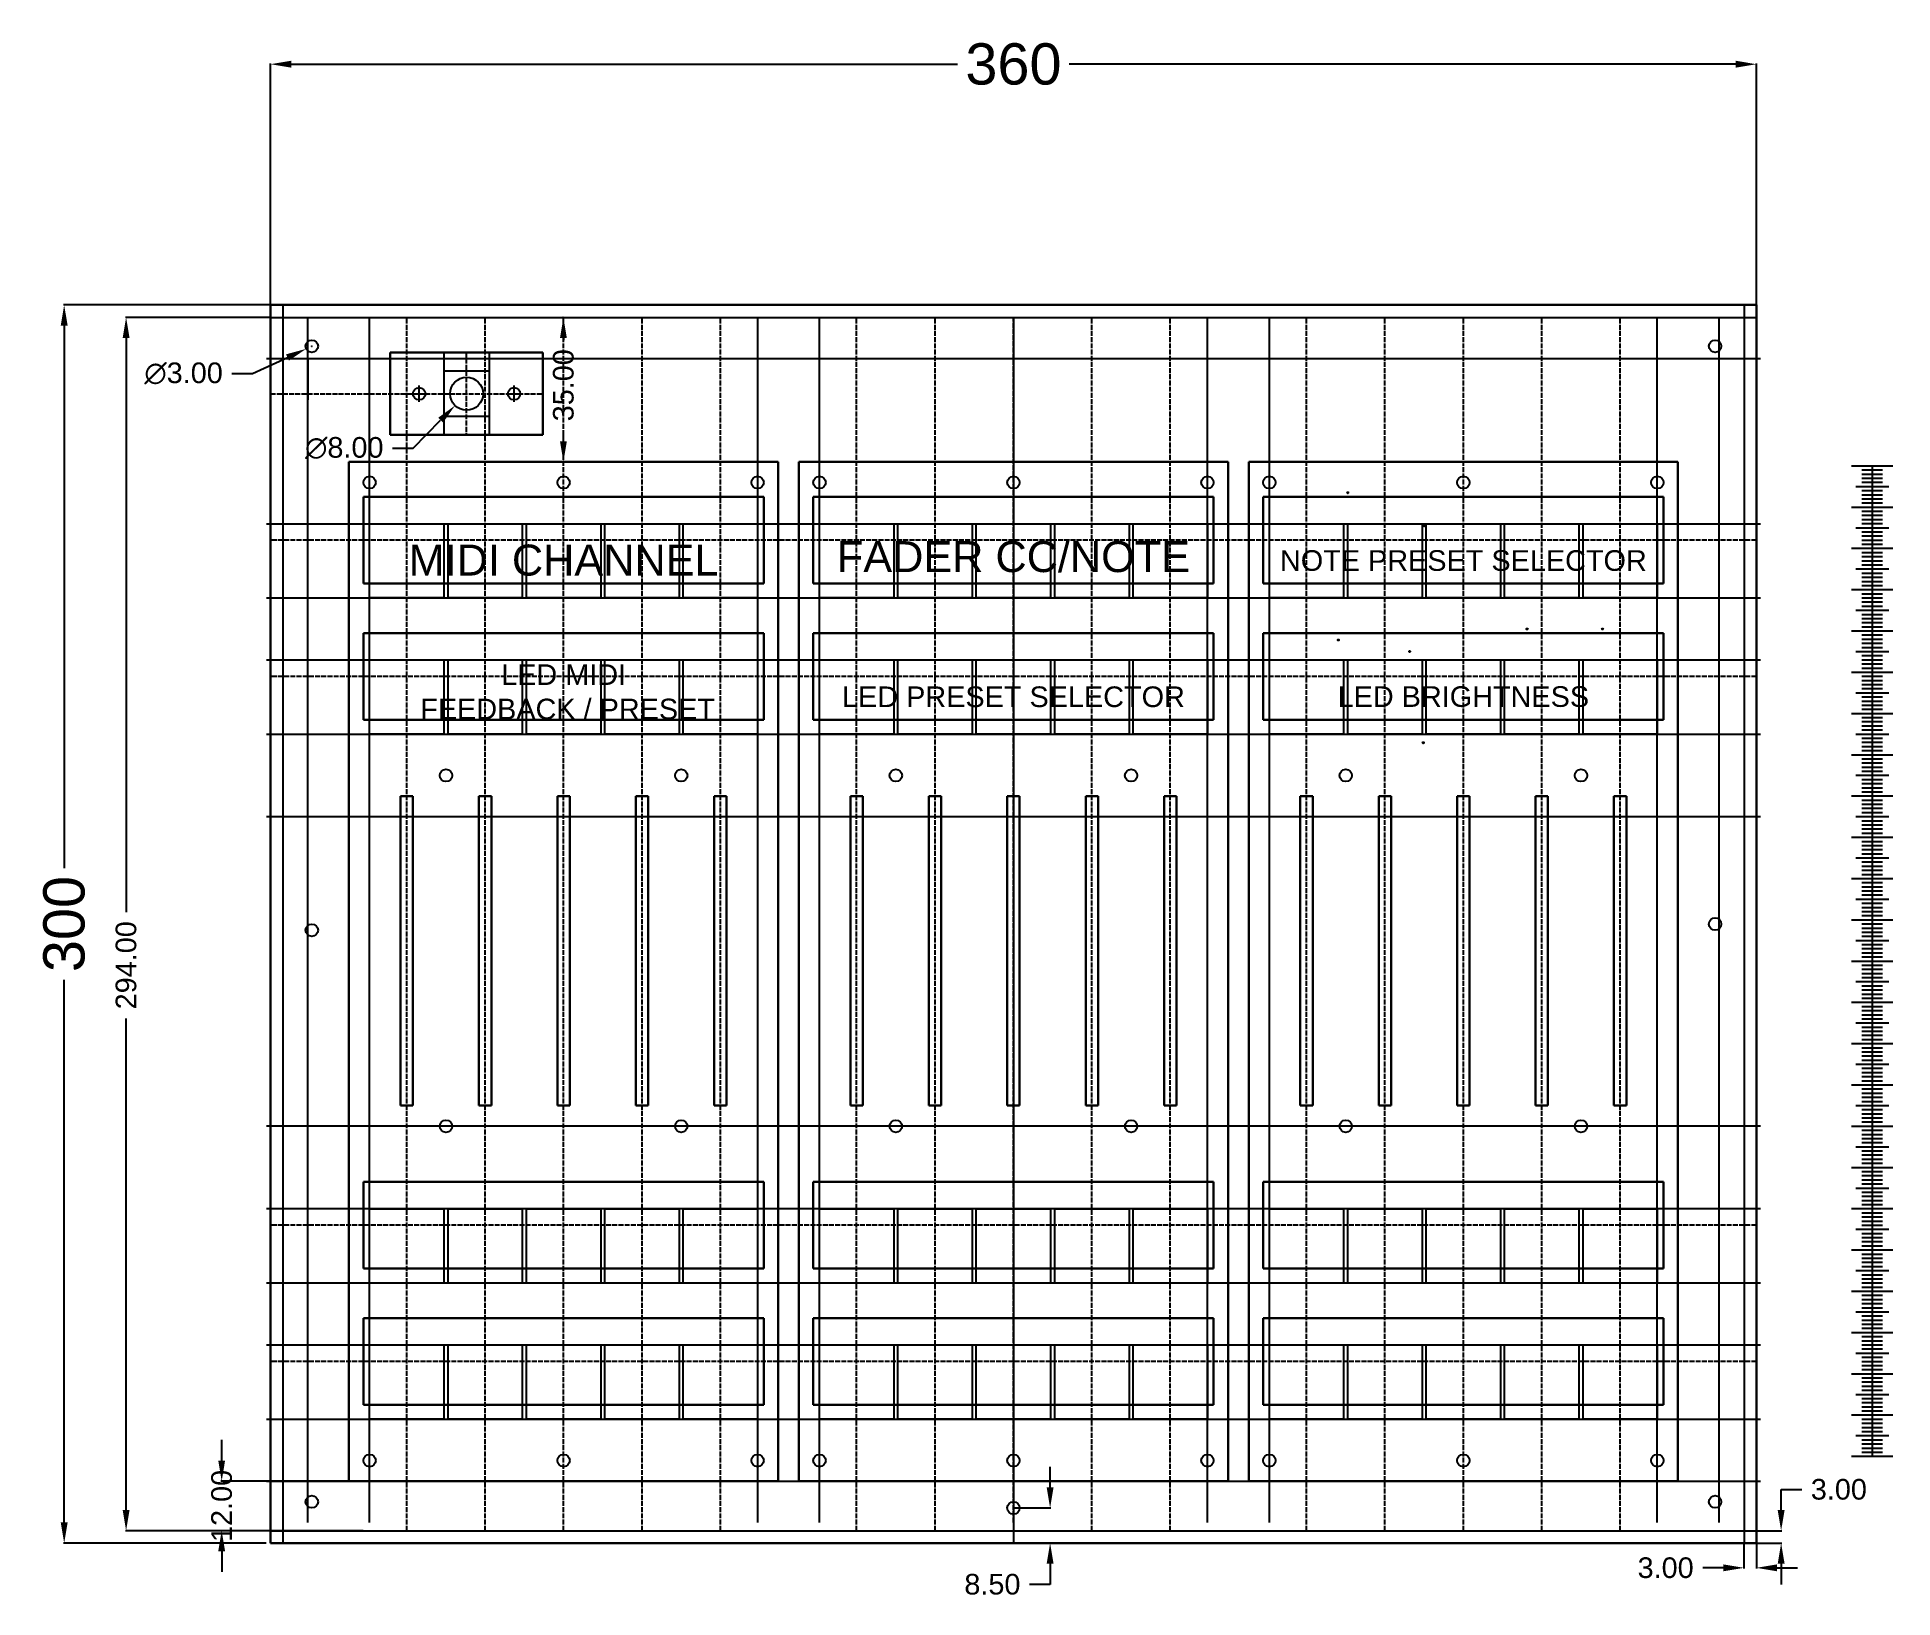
# Model space of a CAD drawing. Header units: millimetres. Extents: x 2052 to 2502, y 1819 to 2198.
import ezdxf

# ---------------------------------------------------------------- set-up
doc = ezdxf.new("R2010")
doc.units = ezdxf.units.MM
doc.linetypes.add('ACAD_ISO02W100', pattern=[15, 12, -3])
for name, color, linetype in [('Buttons', 7, 'Continuous'), ('Guides', 140, 'Continuous'), ('Half guides', 20, 'ACAD_ISO02W100'), ('Hole', 100, 'Continuous'), ('MODE_BUTTON', 7, 'Continuous')]:
    doc.layers.add(name, color=color, linetype=linetype)
doc.layers.add('Front panel', color=7, linetype='Continuous', lineweight=30)
doc.layers.add('PCB SIZE', color=90, linetype='Continuous', lineweight=30)
doc.layers.add('Quote', color=7, linetype='Continuous', true_color=0xff8575)
doc.styles.get("Standard").update_dxf_attribs({"font": 'arial.ttf'})
doc.dimstyles.get("Standard").update_dxf_attribs({"dimtxt": 5, "dimasz": 5, "dimexe": 0.18, "dimexo": 0.0625, "dimgap": 2.5, "dimtad": 0, "dimtoh": 1, "dimzin": 0, "dimdsep": 46, "dimtxsty": 'Standard', "dimcen": 0.09, "dimadec": 0, "dimazin": 0, "dimtfac": 1, "dimtofl": 0, "dimtmove": 0, "dimatfit": 3, "dimfxl": 1, "dimtolj": 1, "dimtzin": 0, "dimarcsym": 0})

msp = doc.modelspace()

# ---------------------------------------------------------------- texts
at = {"layer": 'MODE_BUTTON', "attachment_point": 1}
for s, insert, char_height in [('\\pxqc;MIDI CHANNEL', (2132.745, 2074.618), 7.5), ('\\pxqc;FADER CC/NOTE', (2241.745, 2075.457), 7.5), ('\\pxqc;NOTE PRESET SELECTOR', (2350.745, 2073.26), 5), ('\\pxqc;LED MIDI\\P FEEDBACK / PRESET', (2132.745, 2045.618), 5), ('\\pxqc;LED PRESET SELECTOR', (2241.745, 2040.249), 5), ('\\pxqc;LED BRIGHTNESS', (2350.745, 2040.294), 5)]:
    msp.add_mtext_dynamic_manual_height_columns(s, width=94, gutter_width=12.5, heights=[0], dxfattribs=dict(at, insert=insert, char_height=char_height))

# ---------------------------------------------------------------- blocks, each defined once
blk = doc.blocks.new('*D5')
at = {"layer": 'Quote', "color": 0, "lineweight": -2, "transparency": 16777216}
for p, q in [((2108.74, 2129.74), (2108.74, 2191.2)), ((2113.74, 2191.02), (2275.22, 2191.02)), ((2463.74, 2191.02), (2302.27, 2191.02)), ((2468.74, 2129.74), (2468.74, 2191.2))]:
    blk.add_line(p, q, dxfattribs=at)
at = {"layer": 'Quote', "color": 0, "transparency": 16777216}
for points in [[(2113.74, 2191.86), (2113.74, 2190.19), (2108.74, 2191.02)], [(2463.74, 2191.86), (2463.74, 2190.19), (2468.74, 2191.02)]]:
    blk.add_solid(points, dxfattribs=at)
at = {"layer": 'Quote', "color": 0, "lineweight": 0, "transparency": 16777216, "insert": (2288.74, 2191.02), "char_height": 10, "attachment_point": 5}
blk.add_mtext('\\A1;360', dxfattribs=at)
blk = doc.blocks.new('*D6')
at = {"layer": 'Quote', "color": 0, "lineweight": -2, "transparency": 16777216}
for p, q in [((2108.68, 2132.68), (2058.56, 2132.68)), ((2058.74, 2127.68), (2058.74, 1996.21)), ((2058.74, 1837.68), (2058.74, 1969.15)), ((2107.68, 1832.68), (2058.56, 1832.68))]:
    blk.add_line(p, q, dxfattribs=at)
at = {"layer": 'Quote', "color": 0, "transparency": 16777216}
for points in [[(2057.91, 2127.68), (2059.58, 2127.68), (2058.74, 2132.68)], [(2057.91, 1837.68), (2059.58, 1837.68), (2058.74, 1832.68)]]:
    blk.add_solid(points, dxfattribs=at)
at = {"layer": 'Quote', "color": 0, "lineweight": 0, "transparency": 16777216, "insert": (2058.74, 1982.68), "char_height": 10, "attachment_point": 5, "rotation": 90}
blk.add_mtext('\\A1;300', dxfattribs=at)
blk = doc.blocks.new('*D10')
at = {"layer": 'Quote', "color": 0, "lineweight": -2, "transparency": 16777216}
for p, q in [((2096.9, 1852.68), (2096.9, 1857.68)), ((2131.18, 1847.68), (2096.72, 1847.68)), ((2131.18, 1835.68), (2096.72, 1835.68)), ((2096.9, 1830.68), (2096.9, 1825.68))]:
    blk.add_line(p, q, dxfattribs=at)
at = {"layer": 'Quote', "color": 0, "transparency": 16777216}
for points in [[(2096.07, 1852.68), (2097.73, 1852.68), (2096.9, 1847.68)], [(2096.07, 1830.68), (2097.73, 1830.68), (2096.9, 1835.68)]]:
    blk.add_solid(points, dxfattribs=at)
at = {"layer": 'Quote', "color": 0, "transparency": 16777216, "insert": (2096.9, 1841.68), "char_height": 5, "attachment_point": 5, "rotation": 90}
blk.add_mtext('\\A1;12.00', dxfattribs=at)
blk = doc.blocks.new('*D12')
at = {"layer": 'Quote', "color": 0, "lineweight": -2, "transparency": 16777216}
for p, q in [((2179.68, 2129.68), (2179.52, 2129.68)), ((2179.7, 2124.68), (2179.7, 2124.15)), ((2179.7, 2099.68), (2179.7, 2102.3)), ((2179.68, 2094.68), (2179.52, 2094.68))]:
    blk.add_line(p, q, dxfattribs=at)
at = {"layer": 'Quote', "color": 0, "transparency": 16777216}
for points in [[(2178.87, 2124.68), (2180.53, 2124.68), (2179.7, 2129.68)], [(2178.87, 2099.68), (2180.53, 2099.68), (2179.7, 2094.68)]]:
    blk.add_solid(points, dxfattribs=at)
at = {"layer": 'Quote', "color": 0, "transparency": 16777216, "insert": (2179.7, 2113.23), "char_height": 5, "attachment_point": 5, "rotation": 90}
blk.add_mtext('\\A1;35.00', dxfattribs=at)
blk = doc.blocks.new('*D14')
at = {"layer": 'Quote', "color": 0, "lineweight": -2, "transparency": 16777216}
for p, q in [((2108.68, 2129.68), (2073.56, 2129.68)), ((2073.74, 2124.68), (2073.74, 1985.59)), ((2073.74, 1840.68), (2073.74, 1959.77)), ((2108.68, 1835.68), (2073.56, 1835.68))]:
    blk.add_line(p, q, dxfattribs=at)
at = {"layer": 'Quote', "color": 0, "transparency": 16777216}
for points in [[(2072.91, 2124.68), (2074.58, 2124.68), (2073.74, 2129.68)], [(2072.91, 1840.68), (2074.58, 1840.68), (2073.74, 1835.68)]]:
    blk.add_solid(points, dxfattribs=at)
at = {"layer": 'Quote', "color": 0, "transparency": 16777216, "insert": (2073.74, 1972.68), "char_height": 5, "attachment_point": 5, "rotation": 90}
blk.add_mtext('\\A1;294.00', dxfattribs=at)
blk = doc.blocks.new('*D18')
at = {"layer": 'Quote', "color": 0, "lineweight": -2, "transparency": 16777216}
for p, q in [((2118.65, 2122.68), (2118.83, 2122.68)), ((2118.74, 2122.59), (2118.74, 2122.77)), ((2104.37, 2116.08), (2112.84, 2119.97)), ((2099.37, 2116.08), (2104.37, 2116.08))]:
    blk.add_line(p, q, dxfattribs=at)
at = {"layer": 'Quote', "color": 0, "transparency": 16777216}
blk.add_solid([(2112.49, 2120.72), (2113.19, 2119.21), (2117.38, 2122.05)], dxfattribs=at)
at = {"layer": 'Quote', "color": 0, "transparency": 16777216, "insert": (2087.67, 2116.08), "char_height": 5, "attachment_point": 5}
blk.add_mtext('\\A1;∅3.00', dxfattribs=at)
blk = doc.blocks.new('*D19')
at = {"layer": 'Quote', "color": 0, "lineweight": -2, "transparency": 16777216}
for p, q in [((2156.15, 2111.18), (2156.33, 2111.18)), ((2156.24, 2111.09), (2156.24, 2111.27)), ((2143.32, 2098.01), (2149.94, 2104.76)), ((2138.32, 2098.01), (2143.32, 2098.01))]:
    blk.add_line(p, q, dxfattribs=at)
at = {"layer": 'Quote', "color": 0, "transparency": 16777216}
blk.add_solid([(2149.35, 2105.34), (2150.54, 2104.17), (2153.44, 2108.32)], dxfattribs=at)
at = {"layer": 'Quote', "color": 0, "transparency": 16777216, "insert": (2126.61, 2098.01), "char_height": 5, "attachment_point": 5}
blk.add_mtext('\\A1;∅8.00', dxfattribs=at)
blk = doc.blocks.new('*D21')
at = {"layer": 'Quote', "color": 0, "lineweight": -2, "transparency": 16777216}
for p, q in [((2297.62, 1846.18), (2297.62, 1851.18)), ((2288.81, 1841.18), (2297.8, 1841.18)), ((2297.69, 1832.68), (2297.8, 1832.68)), ((2297.62, 1827.68), (2297.62, 1822.68)), ((2297.62, 1822.68), (2292.62, 1822.68))]:
    blk.add_line(p, q, dxfattribs=at)
at = {"layer": 'Quote', "color": 0, "transparency": 16777216}
for points in [[(2296.79, 1846.18), (2298.46, 1846.18), (2297.62, 1841.18)], [(2296.79, 1827.68), (2298.46, 1827.68), (2297.62, 1832.68)]]:
    blk.add_solid(points, dxfattribs=at)
at = {"layer": 'Quote', "color": 0, "transparency": 16777216, "insert": (2283.64, 1822.68), "char_height": 5, "attachment_point": 5}
blk.add_mtext('\\A1;8.50', dxfattribs=at)
blk = doc.blocks.new('*D22')
at = {"layer": 'Quote', "color": 0, "lineweight": -2, "transparency": 16777216}
for p, q in [((2474.74, 1840.68), (2474.74, 1845.68)), ((2474.74, 1845.68), (2479.74, 1845.68)), ((2468.81, 1835.68), (2474.92, 1835.68)), ((2468.81, 1832.68), (2474.92, 1832.68)), ((2474.74, 1827.68), (2474.74, 1822.68))]:
    blk.add_line(p, q, dxfattribs=at)
at = {"layer": 'Quote', "color": 0, "transparency": 16777216}
for points in [[(2473.91, 1840.68), (2475.58, 1840.68), (2474.74, 1835.68)], [(2473.91, 1827.68), (2475.58, 1827.68), (2474.74, 1832.68)]]:
    blk.add_solid(points, dxfattribs=at)
at = {"layer": 'Quote', "color": 0, "transparency": 16777216, "insert": (2488.73, 1845.68), "char_height": 5, "attachment_point": 5}
blk.add_mtext('\\A1;3.00', dxfattribs=at)
blk = doc.blocks.new('*D23')
at = {"layer": 'Quote', "color": 0, "lineweight": -2, "transparency": 16777216}
for p, q in [((2465.74, 1832.62), (2465.74, 1826.5)), ((2468.74, 1832.62), (2468.74, 1826.5)), ((2460.74, 1826.68), (2455.74, 1826.68)), ((2473.74, 1826.68), (2478.74, 1826.68))]:
    blk.add_line(p, q, dxfattribs=at)
at = {"layer": 'Quote', "color": 0, "transparency": 16777216}
for points in [[(2460.74, 1827.51), (2460.74, 1825.85), (2465.74, 1826.68)], [(2473.74, 1827.51), (2473.74, 1825.85), (2468.74, 1826.68)]]:
    blk.add_solid(points, dxfattribs=at)
at = {"layer": 'Quote', "color": 0, "transparency": 16777216, "insert": (2446.76, 1826.68), "char_height": 5, "attachment_point": 5}
blk.add_mtext('\\A1;3.00', dxfattribs=at)

# ---------------------------------------------------------------- dimensions: what is measured, and where the dimension line sits
at = {"layer": 'Quote', "lineweight": 0}
dim = msp.add_linear_dim(base=(2468.745, 2191.024), p1=(2108.745, 2129.679), p2=(2468.745, 2129.679), dimstyle='Standard', override={"dimtxt": 10, "dimasz": 5, "dimdec": 0, "dimrnd": 0, "dimlwd": 65534}, dxfattribs=at)
dim.commit()
dim.dimension.update_dxf_attribs({"geometry": '*D5', "text_midpoint": (2288.745, 2191.024), "dimtype": 160})
dim = msp.add_linear_dim(base=(2058.745, 2132.679), p1=(2107.745, 1832.679), p2=(2108.745, 2132.679), angle=90, dimstyle='Standard', override={"dimtxt": 10, "dimasz": 5, "dimdec": 0, "dimrnd": 0, "dimlwd": 65534}, dxfattribs=at)
dim.commit()
dim.dimension.update_dxf_attribs({"geometry": '*D6', "text_midpoint": (2058.745, 1982.679), "dimtype": 160})
at = {"layer": 'Quote'}
for base, p1, p2, picture, middle in [((2073.745, 1835.679), (2108.745, 2129.679), (2108.745, 1835.679), '*D14', (2073.745, 1972.679)), ((2179.699, 2129.679), (2179.745, 2094.679), (2179.745, 2129.679), '*D12', (2179.699, 2113.226)), ((2096.901, 1835.679), (2131.245, 1847.679), (2131.245, 1835.679), '*D10', (2096.901, 1841.679))]:
    dim = msp.add_linear_dim(base=base, p1=p1, p2=p2, angle=90, dimstyle='Standard', dxfattribs=at)
    dim.commit()
    dim.dimension.update_dxf_attribs({"geometry": picture, "text_midpoint": middle, "dimtype": 160})
for p1, p2, picture, middle in [((2120.108, 2123.305), (2117.381, 2122.053), '*D18', (2087.668, 2116.08)), ((2159.046, 2114.034), (2153.443, 2108.324), '*D19', (2126.611, 2098.006))]:
    dim = msp.add_diameter_dim_2p(p1=p1, p2=p2, dimstyle='Standard', dxfattribs=at)
    dim.commit()
    dim.dimension.update_dxf_attribs({"geometry": picture, "text_midpoint": middle, "dimtype": 163})
for base, p1, p2, picture, middle in [((2297.624, 1832.679), (2288.745, 1841.179), (2297.624, 1832.679), '*D21', (2283.635, 1822.679)), ((2474.745, 1835.679), (2468.745, 1832.679), (2468.745, 1835.679), '*D22', (2488.728, 1845.679))]:
    dim = msp.add_linear_dim(base=base, p1=p1, p2=p2, angle=90, dimstyle='Standard', dxfattribs=at)
    dim.commit()
    dim.dimension.update_dxf_attribs({"geometry": picture, "text_midpoint": middle})
dim = msp.add_linear_dim(base=(2465.745, 1826.679), p1=(2468.745, 1832.679), p2=(2465.745, 1832.679), dimstyle='Standard', dxfattribs=at)
dim.commit()
dim.dimension.update_dxf_attribs({"geometry": '*D23', "text_midpoint": (2446.761, 1826.679)})

# ---------------------------------------------------------------- linework, layer by layer
for p, q in [((2111.745, 2132.679), (2111.745, 1832.679)), ((2465.745, 2132.679), (2465.745, 1832.679)), ((2108.745, 2129.679), (2468.745, 2129.679)), ((2288.745, 2129.679), (2288.745, 1832.679)), ((2491.818, 2093.717), (2501.818, 2093.717)), ((2494.318, 2092.717), (2499.318, 2092.717)), ((2494.318, 2091.717), (2499.318, 2091.717)), ((2496.818, 2093.717), (2496.818, 1993.717)), ((2492.818, 2088.717), (2500.818, 2088.717)), ((2494.318, 2090.717), (2499.318, 2090.717)), ((2494.318, 2089.717), (2499.318, 2089.717)), ((2494.318, 2087.717), (2499.318, 2087.717)), ((2494.318, 2086.717), (2499.318, 2086.717)), ((2491.818, 2083.717), (2501.818, 2083.717)), ((2491.818, 2083.717), (2501.818, 2083.717)), ((2492.818, 2083.717), (2500.818, 2083.717)), ((2494.318, 2085.717), (2499.318, 2085.717)), ((2494.318, 2084.717), (2499.318, 2084.717)), ((2494.318, 2082.717), (2499.318, 2082.717)), ((2492.818, 2078.717), (2500.818, 2078.717)), ((2494.318, 2081.717), (2499.318, 2081.717)), ((2494.318, 2080.717), (2499.318, 2080.717)), ((2494.318, 2079.717), (2499.318, 2079.717)), ((2494.318, 2077.717), (2499.318, 2077.717)), ((2491.818, 2073.717), (2501.818, 2073.717)), ((2491.818, 2073.717), (2501.818, 2073.717)), ((2492.818, 2073.717), (2500.818, 2073.717)), ((2494.318, 2076.717), (2499.318, 2076.717)), ((2494.318, 2075.717), (2499.318, 2075.717)), ((2494.318, 2074.717), (2499.318, 2074.717)), ((2492.818, 2068.717), (2500.818, 2068.717)), ((2494.318, 2072.717), (2499.318, 2072.717)), ((2494.318, 2071.717), (2499.318, 2071.717)), ((2494.318, 2070.717), (2499.318, 2070.717)), ((2494.318, 2069.717), (2499.318, 2069.717)), ((2494.318, 2067.717), (2499.318, 2067.717)), ((2494.318, 2066.717), (2499.318, 2066.717)), ((2494.318, 2065.717), (2499.318, 2065.717)), ((2494.318, 2064.717), (2499.318, 2064.717)), ((2491.818, 2063.717), (2501.818, 2063.717)), ((2491.818, 2063.717), (2501.818, 2063.717)), ((2492.818, 2063.717), (2500.818, 2063.717)), ((2494.318, 2062.717), (2499.318, 2062.717)), ((2494.318, 2061.717), (2499.318, 2061.717)), ((2494.318, 2060.717), (2499.318, 2060.717)), ((2494.318, 2059.717), (2499.318, 2059.717)), ((2492.818, 2058.717), (2500.818, 2058.717)), ((2494.318, 2057.717), (2499.318, 2057.717)), ((2494.318, 2056.717), (2499.318, 2056.717)), ((2494.318, 2055.717), (2499.318, 2055.717)), ((2491.818, 2053.717), (2501.818, 2053.717)), ((2491.818, 2053.717), (2501.818, 2053.717)), ((2492.818, 2053.717), (2500.818, 2053.717)), ((2494.318, 2054.717), (2499.318, 2054.717)), ((2494.318, 2052.717), (2499.318, 2052.717)), ((2494.318, 2051.717), (2499.318, 2051.717)), ((2494.318, 2050.717), (2499.318, 2050.717)), ((2492.818, 2048.717), (2500.818, 2048.717)), ((2494.318, 2049.717), (2499.318, 2049.717)), ((2494.318, 2047.717), (2499.318, 2047.717)), ((2494.318, 2046.717), (2499.318, 2046.717)), ((2491.818, 2043.717), (2501.818, 2043.717)), ((2491.818, 2043.717), (2501.818, 2043.717)), ((2492.818, 2043.717), (2500.818, 2043.717)), ((2494.318, 2045.717), (2499.318, 2045.717)), ((2494.318, 2044.717), (2499.318, 2044.717)), ((2494.318, 2042.717), (2499.318, 2042.717)), ((2494.318, 2041.717), (2499.318, 2041.717)), ((2492.818, 2038.717), (2500.818, 2038.717)), ((2494.318, 2040.717), (2499.318, 2040.717)), ((2494.318, 2039.717), (2499.318, 2039.717)), ((2494.318, 2037.717), (2499.318, 2037.717)), ((2491.818, 2033.717), (2501.818, 2033.717)), ((2491.818, 2033.717), (2501.818, 2033.717)), ((2492.818, 2033.717), (2500.818, 2033.717)), ((2494.318, 2036.717), (2499.318, 2036.717)), ((2494.318, 2035.717), (2499.318, 2035.717)), ((2494.318, 2034.717), (2499.318, 2034.717)), ((2494.318, 2032.717), (2499.318, 2032.717)), ((2492.818, 2028.717), (2500.818, 2028.717)), ((2494.318, 2031.717), (2499.318, 2031.717)), ((2494.318, 2030.717), (2499.318, 2030.717)), ((2494.318, 2029.717), (2499.318, 2029.717)), ((2491.818, 2023.717), (2501.818, 2023.717)), ((2491.818, 2023.717), (2501.818, 2023.717)), ((2491.818, 2023.717), (2501.818, 2023.717)), ((2491.818, 2023.717), (2501.818, 2023.717)), ((2492.818, 2023.717), (2500.818, 2023.717)), ((2494.318, 2027.717), (2499.318, 2027.717)), ((2494.318, 2026.717), (2499.318, 2026.717)), ((2494.318, 2025.717), (2499.318, 2025.717)), ((2494.318, 2024.717), (2499.318, 2024.717)), ((2496.818, 2023.717), (2496.818, 1923.717)), ((2496.818, 2023.717), (2496.818, 1923.717)), ((2494.318, 2022.717), (2499.318, 2022.717)), ((2494.318, 2022.717), (2499.318, 2022.717)), ((2494.318, 2022.717), (2499.318, 2022.717)), ((2494.318, 2021.717), (2499.318, 2021.717)), ((2494.318, 2021.717), (2499.318, 2021.717)), ((2494.318, 2021.717), (2499.318, 2021.717)), ((2494.318, 2020.717), (2499.318, 2020.717)), ((2494.318, 2020.717), (2499.318, 2020.717)), ((2494.318, 2020.717), (2499.318, 2020.717)), ((2494.318, 2019.717), (2499.318, 2019.717)), ((2494.318, 2019.717), (2499.318, 2019.717)), ((2494.318, 2019.717), (2499.318, 2019.717)), ((2492.818, 2018.717), (2500.818, 2018.717)), ((2492.818, 2018.717), (2500.818, 2018.717)), ((2492.818, 2018.717), (2500.818, 2018.717)), ((2494.318, 2017.717), (2499.318, 2017.717)), ((2494.318, 2017.717), (2499.318, 2017.717)), ((2494.318, 2017.717), (2499.318, 2017.717)), ((2494.318, 2016.717), (2499.318, 2016.717)), ((2494.318, 2016.717), (2499.318, 2016.717)), ((2494.318, 2016.717), (2499.318, 2016.717)), ((2494.318, 2015.717), (2499.318, 2015.717)), ((2494.318, 2015.717), (2499.318, 2015.717)), ((2494.318, 2015.717), (2499.318, 2015.717)), ((2494.318, 2014.717), (2499.318, 2014.717)), ((2494.318, 2014.717), (2499.318, 2014.717)), ((2494.318, 2014.717), (2499.318, 2014.717)), ((2491.818, 2013.717), (2501.818, 2013.717)), ((2491.818, 2013.717), (2501.818, 2013.717)), ((2491.818, 2013.717), (2501.818, 2013.717)), ((2491.818, 2013.717), (2501.818, 2013.717)), ((2491.818, 2013.717), (2501.818, 2013.717)), ((2491.818, 2013.717), (2501.818, 2013.717)), ((2492.818, 2013.717), (2500.818, 2013.717)), ((2492.818, 2013.717), (2500.818, 2013.717)), ((2492.818, 2013.717), (2500.818, 2013.717)), ((2494.318, 2012.717), (2499.318, 2012.717)), ((2494.318, 2012.717), (2499.318, 2012.717)), ((2494.318, 2012.717), (2499.318, 2012.717)), ((2494.318, 2011.717), (2499.318, 2011.717)), ((2494.318, 2011.717), (2499.318, 2011.717)), ((2494.318, 2011.717), (2499.318, 2011.717)), ((2494.318, 2010.717), (2499.318, 2010.717)), ((2494.318, 2010.717), (2499.318, 2010.717)), ((2494.318, 2010.717), (2499.318, 2010.717)), ((2492.818, 2008.717), (2500.818, 2008.717)), ((2492.818, 2008.717), (2500.818, 2008.717)), ((2492.818, 2008.717), (2500.818, 2008.717)), ((2494.318, 2009.717), (2499.318, 2009.717)), ((2494.318, 2009.717), (2499.318, 2009.717)), ((2494.318, 2009.717), (2499.318, 2009.717)), ((2494.318, 2007.717), (2499.318, 2007.717)), ((2494.318, 2007.717), (2499.318, 2007.717)), ((2494.318, 2007.717), (2499.318, 2007.717)), ((2494.318, 2006.717), (2499.318, 2006.717)), ((2494.318, 2006.717), (2499.318, 2006.717)), ((2494.318, 2006.717), (2499.318, 2006.717)), ((2494.318, 2005.717), (2499.318, 2005.717)), ((2494.318, 2005.717), (2499.318, 2005.717)), ((2494.318, 2005.717), (2499.318, 2005.717)), ((2491.818, 2003.717), (2501.818, 2003.717)), ((2491.818, 2003.717), (2501.818, 2003.717)), ((2491.818, 2003.717), (2501.818, 2003.717)), ((2491.818, 2003.717), (2501.818, 2003.717)), ((2491.818, 2003.717), (2501.818, 2003.717)), ((2491.818, 2003.717), (2501.818, 2003.717)), ((2492.818, 2003.717), (2500.818, 2003.717)), ((2492.818, 2003.717), (2500.818, 2003.717)), ((2492.818, 2003.717), (2500.818, 2003.717)), ((2494.318, 2004.717), (2499.318, 2004.717)), ((2494.318, 2004.717), (2499.318, 2004.717)), ((2494.318, 2004.717), (2499.318, 2004.717)), ((2494.318, 2002.717), (2499.318, 2002.717)), ((2494.318, 2002.717), (2499.318, 2002.717)), ((2494.318, 2002.717), (2499.318, 2002.717)), ((2494.318, 2001.717), (2499.318, 2001.717)), ((2494.318, 2001.717), (2499.318, 2001.717)), ((2494.318, 2001.717), (2499.318, 2001.717)), ((2492.818, 1998.717), (2500.818, 1998.717)), ((2492.818, 1998.717), (2500.818, 1998.717)), ((2492.818, 1998.717), (2500.818, 1998.717)), ((2494.318, 2000.717), (2499.318, 2000.717)), ((2494.318, 2000.717), (2499.318, 2000.717)), ((2494.318, 2000.717), (2499.318, 2000.717)), ((2494.318, 1999.717), (2499.318, 1999.717)), ((2494.318, 1999.717), (2499.318, 1999.717)), ((2494.318, 1999.717), (2499.318, 1999.717)), ((2494.318, 1997.717), (2499.318, 1997.717)), ((2494.318, 1997.717), (2499.318, 1997.717)), ((2494.318, 1997.717), (2499.318, 1997.717)), ((2494.318, 1996.717), (2499.318, 1996.717)), ((2494.318, 1996.717), (2499.318, 1996.717)), ((2494.318, 1996.717), (2499.318, 1996.717)), ((2491.818, 1993.717), (2501.818, 1993.717)), ((2491.818, 1993.717), (2501.818, 1993.717)), ((2491.818, 1993.717), (2501.818, 1993.717)), ((2491.818, 1993.717), (2501.818, 1993.717)), ((2491.818, 1993.717), (2501.818, 1993.717)), ((2491.818, 1993.717), (2501.818, 1993.717)), ((2492.818, 1993.717), (2500.818, 1993.717)), ((2492.818, 1993.717), (2500.818, 1993.717)), ((2492.818, 1993.717), (2500.818, 1993.717)), ((2494.318, 1995.717), (2499.318, 1995.717)), ((2494.318, 1995.717), (2499.318, 1995.717)), ((2494.318, 1995.717), (2499.318, 1995.717)), ((2494.318, 1994.717), (2499.318, 1994.717)), ((2494.318, 1994.717), (2499.318, 1994.717)), ((2494.318, 1994.717), (2499.318, 1994.717)), ((2494.318, 1992.717), (2499.318, 1992.717)), ((2494.318, 1992.717), (2499.318, 1992.717)), ((2492.818, 1988.717), (2500.818, 1988.717)), ((2492.818, 1988.717), (2500.818, 1988.717)), ((2494.318, 1991.717), (2499.318, 1991.717)), ((2494.318, 1991.717), (2499.318, 1991.717)), ((2494.318, 1990.717), (2499.318, 1990.717)), ((2494.318, 1990.717), (2499.318, 1990.717)), ((2494.318, 1989.717), (2499.318, 1989.717)), ((2494.318, 1989.717), (2499.318, 1989.717)), ((2494.318, 1987.717), (2499.318, 1987.717)), ((2494.318, 1987.717), (2499.318, 1987.717)), ((2491.818, 1983.717), (2501.818, 1983.717)), ((2491.818, 1983.717), (2501.818, 1983.717)), ((2491.818, 1983.717), (2501.818, 1983.717)), ((2491.818, 1983.717), (2501.818, 1983.717)), ((2492.818, 1983.717), (2500.818, 1983.717)), ((2492.818, 1983.717), (2500.818, 1983.717)), ((2494.318, 1986.717), (2499.318, 1986.717)), ((2494.318, 1986.717), (2499.318, 1986.717)), ((2494.318, 1985.717), (2499.318, 1985.717)), ((2494.318, 1985.717), (2499.318, 1985.717)), ((2494.318, 1984.717), (2499.318, 1984.717)), ((2494.318, 1984.717), (2499.318, 1984.717)), ((2492.818, 1978.717), (2500.818, 1978.717)), ((2492.818, 1978.717), (2500.818, 1978.717)), ((2494.318, 1982.717), (2499.318, 1982.717)), ((2494.318, 1982.717), (2499.318, 1982.717)), ((2494.318, 1981.717), (2499.318, 1981.717)), ((2494.318, 1981.717), (2499.318, 1981.717)), ((2494.318, 1980.717), (2499.318, 1980.717)), ((2494.318, 1980.717), (2499.318, 1980.717)), ((2494.318, 1979.717), (2499.318, 1979.717)), ((2494.318, 1979.717), (2499.318, 1979.717)), ((2494.318, 1977.717), (2499.318, 1977.717)), ((2494.318, 1977.717), (2499.318, 1977.717)), ((2494.318, 1976.717), (2499.318, 1976.717)), ((2494.318, 1976.717), (2499.318, 1976.717)), ((2494.318, 1975.717), (2499.318, 1975.717)), ((2494.318, 1975.717), (2499.318, 1975.717)), ((2494.318, 1974.717), (2499.318, 1974.717)), ((2494.318, 1974.717), (2499.318, 1974.717)), ((2491.818, 1973.717), (2501.818, 1973.717)), ((2491.818, 1973.717), (2501.818, 1973.717)), ((2491.818, 1973.717), (2501.818, 1973.717)), ((2491.818, 1973.717), (2501.818, 1973.717)), ((2492.818, 1973.717), (2500.818, 1973.717)), ((2492.818, 1973.717), (2500.818, 1973.717)), ((2494.318, 1972.717), (2499.318, 1972.717)), ((2494.318, 1972.717), (2499.318, 1972.717)), ((2494.318, 1971.717), (2499.318, 1971.717)), ((2494.318, 1971.717), (2499.318, 1971.717)), ((2494.318, 1970.717), (2499.318, 1970.717)), ((2494.318, 1970.717), (2499.318, 1970.717)), ((2494.318, 1969.717), (2499.318, 1969.717)), ((2494.318, 1969.717), (2499.318, 1969.717)), ((2492.818, 1968.717), (2500.818, 1968.717)), ((2492.818, 1968.717), (2500.818, 1968.717)), ((2494.318, 1967.717), (2499.318, 1967.717)), ((2494.318, 1967.717), (2499.318, 1967.717)), ((2494.318, 1966.717), (2499.318, 1966.717)), ((2494.318, 1966.717), (2499.318, 1966.717)), ((2494.318, 1965.717), (2499.318, 1965.717)), ((2494.318, 1965.717), (2499.318, 1965.717)), ((2491.818, 1963.717), (2501.818, 1963.717)), ((2491.818, 1963.717), (2501.818, 1963.717)), ((2491.818, 1963.717), (2501.818, 1963.717)), ((2491.818, 1963.717), (2501.818, 1963.717)), ((2492.818, 1963.717), (2500.818, 1963.717)), ((2492.818, 1963.717), (2500.818, 1963.717)), ((2494.318, 1964.717), (2499.318, 1964.717)), ((2494.318, 1964.717), (2499.318, 1964.717)), ((2494.318, 1962.717), (2499.318, 1962.717)), ((2494.318, 1962.717), (2499.318, 1962.717)), ((2494.318, 1961.717), (2499.318, 1961.717)), ((2494.318, 1961.717), (2499.318, 1961.717)), ((2494.318, 1960.717), (2499.318, 1960.717)), ((2494.318, 1960.717), (2499.318, 1960.717)), ((2492.818, 1958.717), (2500.818, 1958.717)), ((2492.818, 1958.717), (2500.818, 1958.717)), ((2494.318, 1959.717), (2499.318, 1959.717)), ((2494.318, 1959.717), (2499.318, 1959.717)), ((2494.318, 1957.717), (2499.318, 1957.717)), ((2494.318, 1957.717), (2499.318, 1957.717)), ((2494.318, 1956.717), (2499.318, 1956.717)), ((2494.318, 1956.717), (2499.318, 1956.717)), ((2491.818, 1953.717), (2501.818, 1953.717)), ((2491.818, 1953.717), (2501.818, 1953.717)), ((2491.818, 1953.717), (2501.818, 1953.717)), ((2491.818, 1953.717), (2501.818, 1953.717)), ((2491.818, 1953.717), (2501.818, 1953.717)), ((2492.818, 1953.717), (2500.818, 1953.717)), ((2492.818, 1953.717), (2500.818, 1953.717)), ((2494.318, 1955.717), (2499.318, 1955.717)), ((2494.318, 1955.717), (2499.318, 1955.717)), ((2494.318, 1954.717), (2499.318, 1954.717)), ((2494.318, 1954.717), (2499.318, 1954.717)), ((2494.318, 1952.717), (2499.318, 1952.717)), ((2494.318, 1952.717), (2499.318, 1952.717)), ((2494.318, 1952.717), (2499.318, 1952.717)), ((2494.318, 1951.717), (2499.318, 1951.717)), ((2494.318, 1951.717), (2499.318, 1951.717)), ((2494.318, 1951.717), (2499.318, 1951.717)), ((2496.818, 1953.717), (2496.818, 1853.717)), ((2492.818, 1948.717), (2500.818, 1948.717)), ((2492.818, 1948.717), (2500.818, 1948.717)), ((2492.818, 1948.717), (2500.818, 1948.717)), ((2494.318, 1950.717), (2499.318, 1950.717)), ((2494.318, 1950.717), (2499.318, 1950.717)), ((2494.318, 1950.717), (2499.318, 1950.717)), ((2494.318, 1949.717), (2499.318, 1949.717)), ((2494.318, 1949.717), (2499.318, 1949.717)), ((2494.318, 1949.717), (2499.318, 1949.717)), ((2494.318, 1947.717), (2499.318, 1947.717)), ((2494.318, 1947.717), (2499.318, 1947.717)), ((2494.318, 1947.717), (2499.318, 1947.717)), ((2491.818, 1943.717), (2501.818, 1943.717)), ((2491.818, 1943.717), (2501.818, 1943.717)), ((2491.818, 1943.717), (2501.818, 1943.717)), ((2491.818, 1943.717), (2501.818, 1943.717)), ((2491.818, 1943.717), (2501.818, 1943.717)), ((2491.818, 1943.717), (2501.818, 1943.717)), ((2492.818, 1943.717), (2500.818, 1943.717)), ((2492.818, 1943.717), (2500.818, 1943.717)), ((2492.818, 1943.717), (2500.818, 1943.717)), ((2494.318, 1946.717), (2499.318, 1946.717)), ((2494.318, 1946.717), (2499.318, 1946.717)), ((2494.318, 1946.717), (2499.318, 1946.717)), ((2494.318, 1945.717), (2499.318, 1945.717)), ((2494.318, 1945.717), (2499.318, 1945.717)), ((2494.318, 1945.717), (2499.318, 1945.717)), ((2494.318, 1944.717), (2499.318, 1944.717)), ((2494.318, 1944.717), (2499.318, 1944.717)), ((2494.318, 1944.717), (2499.318, 1944.717)), ((2494.318, 1942.717), (2499.318, 1942.717)), ((2494.318, 1942.717), (2499.318, 1942.717)), ((2494.318, 1942.717), (2499.318, 1942.717)), ((2492.818, 1938.717), (2500.818, 1938.717)), ((2492.818, 1938.717), (2500.818, 1938.717)), ((2492.818, 1938.717), (2500.818, 1938.717)), ((2494.318, 1941.717), (2499.318, 1941.717)), ((2494.318, 1941.717), (2499.318, 1941.717)), ((2494.318, 1941.717), (2499.318, 1941.717)), ((2494.318, 1940.717), (2499.318, 1940.717)), ((2494.318, 1940.717), (2499.318, 1940.717)), ((2494.318, 1940.717), (2499.318, 1940.717)), ((2494.318, 1939.717), (2499.318, 1939.717)), ((2494.318, 1939.717), (2499.318, 1939.717)), ((2494.318, 1939.717), (2499.318, 1939.717)), ((2491.818, 1933.717), (2501.818, 1933.717)), ((2491.818, 1933.717), (2501.818, 1933.717)), ((2491.818, 1933.717), (2501.818, 1933.717)), ((2491.818, 1933.717), (2501.818, 1933.717)), ((2491.818, 1933.717), (2501.818, 1933.717)), ((2491.818, 1933.717), (2501.818, 1933.717)), ((2492.818, 1933.717), (2500.818, 1933.717)), ((2492.818, 1933.717), (2500.818, 1933.717)), ((2492.818, 1933.717), (2500.818, 1933.717)), ((2494.318, 1937.717), (2499.318, 1937.717)), ((2494.318, 1937.717), (2499.318, 1937.717)), ((2494.318, 1937.717), (2499.318, 1937.717)), ((2494.318, 1936.717), (2499.318, 1936.717)), ((2494.318, 1936.717), (2499.318, 1936.717)), ((2494.318, 1936.717), (2499.318, 1936.717)), ((2494.318, 1935.717), (2499.318, 1935.717)), ((2494.318, 1935.717), (2499.318, 1935.717)), ((2494.318, 1935.717), (2499.318, 1935.717)), ((2494.318, 1934.717), (2499.318, 1934.717)), ((2494.318, 1934.717), (2499.318, 1934.717)), ((2494.318, 1934.717), (2499.318, 1934.717)), ((2494.318, 1932.717), (2499.318, 1932.717)), ((2494.318, 1932.717), (2499.318, 1932.717)), ((2494.318, 1932.717), (2499.318, 1932.717)), ((2494.318, 1931.717), (2499.318, 1931.717)), ((2494.318, 1931.717), (2499.318, 1931.717)), ((2494.318, 1931.717), (2499.318, 1931.717)), ((2494.318, 1930.717), (2499.318, 1930.717)), ((2494.318, 1930.717), (2499.318, 1930.717)), ((2494.318, 1930.717), (2499.318, 1930.717)), ((2494.318, 1929.717), (2499.318, 1929.717)), ((2494.318, 1929.717), (2499.318, 1929.717)), ((2494.318, 1929.717), (2499.318, 1929.717)), ((2492.818, 1928.717), (2500.818, 1928.717)), ((2492.818, 1928.717), (2500.818, 1928.717)), ((2492.818, 1928.717), (2500.818, 1928.717)), ((2494.318, 1927.717), (2499.318, 1927.717)), ((2494.318, 1927.717), (2499.318, 1927.717)), ((2494.318, 1927.717), (2499.318, 1927.717)), ((2494.318, 1926.717), (2499.318, 1926.717)), ((2494.318, 1926.717), (2499.318, 1926.717)), ((2494.318, 1926.717), (2499.318, 1926.717)), ((2494.318, 1925.717), (2499.318, 1925.717)), ((2494.318, 1925.717), (2499.318, 1925.717)), ((2494.318, 1925.717), (2499.318, 1925.717)), ((2494.318, 1924.717), (2499.318, 1924.717)), ((2494.318, 1924.717), (2499.318, 1924.717)), ((2494.318, 1924.717), (2499.318, 1924.717)), ((2491.818, 1923.717), (2501.818, 1923.717)), ((2491.818, 1923.717), (2501.818, 1923.717)), ((2491.818, 1923.717), (2501.818, 1923.717)), ((2491.818, 1923.717), (2501.818, 1923.717)), ((2491.818, 1923.717), (2501.818, 1923.717)), ((2491.818, 1923.717), (2501.818, 1923.717)), ((2492.818, 1923.717), (2500.818, 1923.717)), ((2492.818, 1923.717), (2500.818, 1923.717)), ((2492.818, 1923.717), (2500.818, 1923.717)), ((2494.318, 1922.717), (2499.318, 1922.717)), ((2494.318, 1921.717), (2499.318, 1921.717)), ((2494.318, 1920.717), (2499.318, 1920.717)), ((2492.818, 1918.717), (2500.818, 1918.717)), ((2494.318, 1919.717), (2499.318, 1919.717)), ((2494.318, 1917.717), (2499.318, 1917.717)), ((2494.318, 1916.717), (2499.318, 1916.717)), ((2494.318, 1915.717), (2499.318, 1915.717)), ((2491.818, 1913.717), (2501.818, 1913.717)), ((2491.818, 1913.717), (2501.818, 1913.717)), ((2492.818, 1913.717), (2500.818, 1913.717)), ((2494.318, 1914.717), (2499.318, 1914.717)), ((2494.318, 1912.717), (2499.318, 1912.717)), ((2494.318, 1911.717), (2499.318, 1911.717)), ((2492.818, 1908.717), (2500.818, 1908.717)), ((2494.318, 1910.717), (2499.318, 1910.717)), ((2494.318, 1909.717), (2499.318, 1909.717)), ((2494.318, 1907.717), (2499.318, 1907.717)), ((2494.318, 1906.717), (2499.318, 1906.717)), ((2491.818, 1903.717), (2501.818, 1903.717)), ((2491.818, 1903.717), (2501.818, 1903.717)), ((2492.818, 1903.717), (2500.818, 1903.717)), ((2494.318, 1905.717), (2499.318, 1905.717)), ((2494.318, 1904.717), (2499.318, 1904.717)), ((2494.318, 1902.717), (2499.318, 1902.717)), ((2492.818, 1898.717), (2500.818, 1898.717)), ((2494.318, 1901.717), (2499.318, 1901.717)), ((2494.318, 1900.717), (2499.318, 1900.717)), ((2494.318, 1899.717), (2499.318, 1899.717)), ((2494.318, 1897.717), (2499.318, 1897.717)), ((2491.818, 1893.717), (2501.818, 1893.717)), ((2491.818, 1893.717), (2501.818, 1893.717)), ((2492.818, 1893.717), (2500.818, 1893.717)), ((2494.318, 1896.717), (2499.318, 1896.717)), ((2494.318, 1895.717), (2499.318, 1895.717)), ((2494.318, 1894.717), (2499.318, 1894.717)), ((2492.818, 1888.717), (2500.818, 1888.717)), ((2494.318, 1892.717), (2499.318, 1892.717)), ((2494.318, 1891.717), (2499.318, 1891.717)), ((2494.318, 1890.717), (2499.318, 1890.717)), ((2494.318, 1889.717), (2499.318, 1889.717)), ((2494.318, 1887.717), (2499.318, 1887.717)), ((2494.318, 1886.717), (2499.318, 1886.717)), ((2494.318, 1885.717), (2499.318, 1885.717)), ((2494.318, 1884.717), (2499.318, 1884.717)), ((2491.818, 1883.717), (2501.818, 1883.717)), ((2491.818, 1883.717), (2501.818, 1883.717)), ((2492.818, 1883.717), (2500.818, 1883.717)), ((2494.318, 1882.717), (2499.318, 1882.717)), ((2494.318, 1881.717), (2499.318, 1881.717)), ((2494.318, 1880.717), (2499.318, 1880.717)), ((2494.318, 1879.717), (2499.318, 1879.717)), ((2492.818, 1878.717), (2500.818, 1878.717)), ((2494.318, 1877.717), (2499.318, 1877.717)), ((2494.318, 1876.717), (2499.318, 1876.717)), ((2494.318, 1875.717), (2499.318, 1875.717)), ((2491.818, 1873.717), (2501.818, 1873.717)), ((2491.818, 1873.717), (2501.818, 1873.717)), ((2492.818, 1873.717), (2500.818, 1873.717)), ((2494.318, 1874.717), (2499.318, 1874.717)), ((2494.318, 1872.717), (2499.318, 1872.717)), ((2494.318, 1871.717), (2499.318, 1871.717)), ((2494.318, 1870.717), (2499.318, 1870.717)), ((2492.818, 1868.717), (2500.818, 1868.717)), ((2494.318, 1869.717), (2499.318, 1869.717)), ((2494.318, 1867.717), (2499.318, 1867.717)), ((2494.318, 1866.717), (2499.318, 1866.717)), ((2491.818, 1863.717), (2501.818, 1863.717)), ((2491.818, 1863.717), (2501.818, 1863.717)), ((2492.818, 1863.717), (2500.818, 1863.717)), ((2494.318, 1865.717), (2499.318, 1865.717)), ((2494.318, 1864.717), (2499.318, 1864.717)), ((2494.318, 1862.717), (2499.318, 1862.717)), ((2494.318, 1861.717), (2499.318, 1861.717)), ((2492.818, 1858.717), (2500.818, 1858.717)), ((2494.318, 1860.717), (2499.318, 1860.717)), ((2494.318, 1859.717), (2499.318, 1859.717)), ((2494.318, 1857.717), (2499.318, 1857.717)), ((2491.818, 1853.717), (2501.818, 1853.717)), ((2491.818, 1853.717), (2501.818, 1853.717)), ((2492.818, 1853.717), (2500.818, 1853.717)), ((2494.318, 1856.717), (2499.318, 1856.717)), ((2494.318, 1855.717), (2499.318, 1855.717)), ((2494.318, 1854.717), (2499.318, 1854.717)), ((2108.745, 1835.679), (2468.745, 1835.679))]:
    msp.add_line(p, q)
msp.add_circle((2288.745, 1841.179), 1.5)
for p in [(2496.818, 2092.717), (2496.818, 2091.717), (2496.818, 2090.717), (2496.818, 2089.717), (2496.818, 2088.717), (2496.818, 2087.717), (2496.818, 2086.717), (2496.818, 2085.717), (2496.818, 2084.717), (2496.818, 2083.717), (2496.818, 2082.717), (2496.818, 2081.717), (2496.818, 2080.717), (2496.818, 2079.717), (2496.818, 2078.717), (2496.818, 2077.717), (2496.818, 2076.717), (2496.818, 2075.717), (2496.818, 2074.717), (2496.818, 2073.717), (2496.818, 2072.717), (2496.818, 2071.717), (2496.818, 2070.717), (2496.818, 2069.717), (2496.818, 2068.717), (2496.818, 2067.717), (2496.818, 2066.717), (2496.818, 2065.717), (2496.818, 2064.717), (2496.818, 2063.717), (2496.818, 2062.717), (2496.818, 2061.717), (2496.818, 2060.717), (2496.818, 2059.717), (2496.818, 2058.717), (2496.818, 2057.717), (2496.818, 2056.717), (2496.818, 2055.717), (2496.818, 2054.717), (2496.818, 2053.717), (2496.818, 2052.717), (2496.818, 2051.717), (2496.818, 2050.717), (2496.818, 2049.717), (2496.818, 2048.717), (2496.818, 2047.717), (2496.818, 2046.717), (2496.818, 2045.717), (2496.818, 2044.717), (2496.818, 2043.717), (2496.818, 2042.717), (2496.818, 2041.717), (2496.818, 2040.717), (2496.818, 2039.717), (2496.818, 2038.717), (2496.818, 2037.717), (2496.818, 2036.717), (2496.818, 2035.717), (2496.818, 2034.717), (2496.818, 2033.717), (2496.818, 2032.717), (2496.818, 2031.717), (2496.818, 2030.717), (2496.818, 2029.717), (2496.818, 2028.717), (2496.818, 2027.717), (2496.818, 2026.717), (2496.818, 2025.717), (2496.818, 2024.717), (2496.818, 2023.717), (2496.818, 2022.717), (2496.818, 2022.717), (2496.818, 2022.717), (2496.818, 2021.717), (2496.818, 2021.717), (2496.818, 2021.717), (2496.818, 2020.717), (2496.818, 2020.717), (2496.818, 2020.717), (2496.818, 2019.717), (2496.818, 2019.717), (2496.818, 2019.717), (2496.818, 2018.717), (2496.818, 2018.717), (2496.818, 2018.717), (2496.818, 2017.717), (2496.818, 2017.717), (2496.818, 2017.717), (2496.818, 2016.717), (2496.818, 2016.717), (2496.818, 2016.717), (2496.818, 2015.717), (2496.818, 2015.717), (2496.818, 2015.717), (2496.818, 2014.717), (2496.818, 2014.717), (2496.818, 2014.717), (2496.818, 2013.717), (2496.818, 2013.717), (2496.818, 2013.717), (2496.818, 2012.717), (2496.818, 2012.717), (2496.818, 2012.717), (2496.818, 2011.717), (2496.818, 2011.717), (2496.818, 2011.717), (2496.818, 2010.717), (2496.818, 2010.717), (2496.818, 2010.717), (2496.818, 2009.717), (2496.818, 2009.717), (2496.818, 2009.717), (2496.818, 2008.717), (2496.818, 2008.717), (2496.818, 2008.717), (2496.818, 2007.717), (2496.818, 2007.717), (2496.818, 2007.717), (2496.818, 2006.717), (2496.818, 2006.717), (2496.818, 2006.717), (2496.818, 2005.717), (2496.818, 2005.717), (2496.818, 2005.717), (2496.818, 2004.717), (2496.818, 2004.717), (2496.818, 2004.717), (2496.818, 2003.717), (2496.818, 2003.717), (2496.818, 2003.717), (2496.818, 2002.717), (2496.818, 2002.717), (2496.818, 2002.717), (2496.818, 2001.717), (2496.818, 2001.717), (2496.818, 2001.717), (2496.818, 2000.717), (2496.818, 2000.717), (2496.818, 2000.717), (2496.818, 1999.717), (2496.818, 1999.717), (2496.818, 1999.717), (2496.818, 1998.717), (2496.818, 1998.717), (2496.818, 1998.717), (2496.818, 1997.717), (2496.818, 1997.717), (2496.818, 1997.717), (2496.818, 1996.717), (2496.818, 1996.717), (2496.818, 1996.717), (2496.818, 1995.717), (2496.818, 1995.717), (2496.818, 1995.717), (2496.818, 1994.717), (2496.818, 1994.717), (2496.818, 1994.717), (2496.818, 1993.717), (2496.818, 1993.717), (2496.818, 1992.717), (2496.818, 1992.717), (2496.818, 1991.717), (2496.818, 1991.717), (2496.818, 1990.717), (2496.818, 1990.717), (2496.818, 1989.717), (2496.818, 1989.717), (2496.818, 1988.717), (2496.818, 1988.717), (2496.818, 1987.717), (2496.818, 1987.717), (2496.818, 1986.717), (2496.818, 1986.717), (2496.818, 1985.717), (2496.818, 1985.717), (2496.818, 1984.717), (2496.818, 1984.717), (2496.818, 1983.717), (2496.818, 1983.717), (2496.818, 1982.717), (2496.818, 1982.717), (2496.818, 1981.717), (2496.818, 1981.717), (2496.818, 1980.717), (2496.818, 1980.717), (2496.818, 1979.717), (2496.818, 1979.717), (2496.818, 1978.717), (2496.818, 1978.717), (2496.818, 1977.717), (2496.818, 1977.717), (2496.818, 1976.717), (2496.818, 1976.717), (2496.818, 1975.717), (2496.818, 1975.717), (2496.818, 1974.717), (2496.818, 1974.717), (2496.818, 1973.717), (2496.818, 1973.717), (2496.818, 1972.717), (2496.818, 1972.717), (2496.818, 1971.717), (2496.818, 1971.717), (2496.818, 1970.717), (2496.818, 1970.717), (2496.818, 1969.717), (2496.818, 1969.717), (2496.818, 1968.717), (2496.818, 1968.717), (2496.818, 1967.717), (2496.818, 1967.717), (2496.818, 1966.717), (2496.818, 1966.717), (2496.818, 1965.717), (2496.818, 1965.717), (2496.818, 1964.717), (2496.818, 1964.717), (2496.818, 1963.717), (2496.818, 1963.717), (2496.818, 1962.717), (2496.818, 1962.717), (2496.818, 1961.717), (2496.818, 1961.717), (2496.818, 1960.717), (2496.818, 1960.717), (2496.818, 1959.717), (2496.818, 1959.717), (2496.818, 1958.717), (2496.818, 1958.717), (2496.818, 1957.717), (2496.818, 1957.717), (2496.818, 1956.717), (2496.818, 1956.717), (2496.818, 1955.717), (2496.818, 1955.717), (2496.818, 1954.717), (2496.818, 1954.717), (2496.818, 1953.717), (2496.818, 1953.717), (2496.818, 1952.717), (2496.818, 1952.717), (2496.818, 1952.717), (2496.818, 1951.717), (2496.818, 1951.717), (2496.818, 1951.717), (2496.818, 1950.717), (2496.818, 1950.717), (2496.818, 1950.717), (2496.818, 1949.717), (2496.818, 1949.717), (2496.818, 1949.717), (2496.818, 1948.717), (2496.818, 1948.717), (2496.818, 1948.717), (2496.818, 1947.717), (2496.818, 1947.717), (2496.818, 1947.717), (2496.818, 1946.717), (2496.818, 1946.717), (2496.818, 1946.717), (2496.818, 1945.717), (2496.818, 1945.717), (2496.818, 1945.717), (2496.818, 1944.717), (2496.818, 1944.717), (2496.818, 1944.717), (2496.818, 1943.717), (2496.818, 1943.717), (2496.818, 1943.717), (2496.818, 1942.717), (2496.818, 1942.717), (2496.818, 1942.717), (2496.818, 1941.717), (2496.818, 1941.717), (2496.818, 1941.717), (2496.818, 1940.717), (2496.818, 1940.717), (2496.818, 1940.717), (2496.818, 1939.717), (2496.818, 1939.717), (2496.818, 1939.717), (2496.818, 1938.717), (2496.818, 1938.717), (2496.818, 1938.717), (2496.818, 1937.717), (2496.818, 1937.717), (2496.818, 1937.717), (2496.818, 1936.717), (2496.818, 1936.717), (2496.818, 1936.717), (2496.818, 1935.717), (2496.818, 1935.717), (2496.818, 1935.717), (2496.818, 1934.717), (2496.818, 1934.717), (2496.818, 1934.717), (2496.818, 1933.717), (2496.818, 1933.717), (2496.818, 1933.717), (2496.818, 1932.717), (2496.818, 1932.717), (2496.818, 1932.717), (2496.818, 1931.717), (2496.818, 1931.717), (2496.818, 1931.717), (2496.818, 1930.717), (2496.818, 1930.717), (2496.818, 1930.717), (2496.818, 1929.717), (2496.818, 1929.717), (2496.818, 1929.717), (2496.818, 1928.717), (2496.818, 1928.717), (2496.818, 1928.717), (2496.818, 1927.717), (2496.818, 1927.717), (2496.818, 1927.717), (2496.818, 1926.717), (2496.818, 1926.717), (2496.818, 1926.717), (2496.818, 1925.717), (2496.818, 1925.717), (2496.818, 1925.717), (2496.818, 1924.717), (2496.818, 1924.717), (2496.818, 1924.717), (2496.818, 1923.717), (2496.818, 1922.717), (2496.818, 1921.717), (2496.818, 1920.717), (2496.818, 1919.717), (2496.818, 1918.717), (2496.818, 1917.717), (2496.818, 1916.717), (2496.818, 1915.717), (2496.818, 1914.717), (2496.818, 1913.717), (2496.818, 1912.717), (2496.818, 1911.717), (2496.818, 1910.717), (2496.818, 1909.717), (2496.818, 1908.717), (2496.818, 1907.717), (2496.818, 1906.717), (2496.818, 1905.717), (2496.818, 1904.717), (2496.818, 1903.717), (2496.818, 1902.717), (2496.818, 1901.717), (2496.818, 1900.717), (2496.818, 1899.717), (2496.818, 1898.717), (2496.818, 1897.717), (2496.818, 1896.717), (2496.818, 1895.717), (2496.818, 1894.717), (2496.818, 1893.717), (2496.818, 1892.717), (2496.818, 1891.717), (2496.818, 1890.717), (2496.818, 1889.717), (2496.818, 1888.717), (2496.818, 1887.717), (2496.818, 1886.717), (2496.818, 1885.717), (2496.818, 1884.717), (2496.818, 1883.717), (2496.818, 1882.717), (2496.818, 1881.717), (2496.818, 1880.717), (2496.818, 1879.717), (2496.818, 1878.717), (2496.818, 1877.717), (2496.818, 1876.717), (2496.818, 1875.717), (2496.818, 1874.717), (2496.818, 1873.717), (2496.818, 1872.717), (2496.818, 1871.717), (2496.818, 1870.717), (2496.818, 1869.717), (2496.818, 1868.717), (2496.818, 1867.717), (2496.818, 1866.717), (2496.818, 1865.717), (2496.818, 1864.717), (2496.818, 1863.717), (2496.818, 1862.717), (2496.818, 1861.717), (2496.818, 1860.717), (2496.818, 1859.717), (2496.818, 1858.717), (2496.818, 1857.717), (2496.818, 1856.717), (2496.818, 1855.717), (2496.818, 1854.717)]:
    msp.add_point(p)
at = {"layer": 'Buttons'}
for p, q in [((2132.745, 2061.679), (2132.745, 2079.679)), ((2132.745, 2079.679), (2150.745, 2079.679)), ((2150.745, 2079.679), (2150.745, 2061.679)), ((2151.745, 2061.679), (2151.745, 2079.679)), ((2151.745, 2079.679), (2169.745, 2079.679)), ((2169.745, 2079.679), (2169.745, 2061.679)), ((2170.745, 2061.679), (2170.745, 2079.679)), ((2170.745, 2079.679), (2188.745, 2079.679)), ((2188.745, 2079.679), (2188.745, 2061.679)), ((2189.745, 2061.679), (2189.745, 2079.679)), ((2189.745, 2079.679), (2207.745, 2079.679)), ((2207.745, 2079.679), (2207.745, 2061.679)), ((2208.745, 2061.679), (2208.745, 2079.679)), ((2208.745, 2079.679), (2226.745, 2079.679)), ((2226.745, 2079.679), (2226.745, 2061.679)), ((2241.745, 2061.679), (2241.745, 2079.679)), ((2241.745, 2079.679), (2259.745, 2079.679)), ((2259.745, 2079.679), (2259.745, 2061.679)), ((2260.745, 2061.679), (2260.745, 2079.679)), ((2260.745, 2079.679), (2278.745, 2079.679)), ((2278.745, 2079.679), (2278.745, 2061.679)), ((2279.745, 2061.679), (2279.745, 2079.679)), ((2279.745, 2079.679), (2297.745, 2079.679)), ((2297.745, 2079.679), (2297.745, 2061.679)), ((2298.745, 2061.679), (2298.745, 2079.679)), ((2298.745, 2079.679), (2316.745, 2079.679)), ((2316.745, 2079.679), (2316.745, 2061.679)), ((2317.745, 2061.679), (2317.745, 2079.679)), ((2317.745, 2079.679), (2335.745, 2079.679)), ((2335.745, 2079.679), (2335.745, 2061.679)), ((2350.745, 2061.679), (2350.745, 2079.679)), ((2350.745, 2079.679), (2368.745, 2079.679)), ((2368.745, 2079.679), (2368.745, 2061.679)), ((2369.745, 2061.679), (2369.745, 2079.679)), ((2369.745, 2079.679), (2387.745, 2079.679)), ((2387.745, 2079.679), (2387.745, 2061.679)), ((2388.745, 2061.679), (2388.745, 2079.679)), ((2388.745, 2079.679), (2406.745, 2079.679)), ((2406.745, 2079.679), (2406.745, 2061.679)), ((2407.745, 2061.679), (2407.745, 2079.679)), ((2407.745, 2079.679), (2425.745, 2079.679)), ((2425.745, 2079.679), (2425.745, 2061.679)), ((2426.745, 2061.679), (2426.745, 2079.679)), ((2426.745, 2079.679), (2444.745, 2079.679)), ((2444.745, 2079.679), (2444.745, 2061.679)), ((2150.745, 2061.679), (2132.745, 2061.679)), ((2169.745, 2061.679), (2151.745, 2061.679)), ((2188.745, 2061.679), (2170.745, 2061.679)), ((2207.745, 2061.679), (2189.745, 2061.679)), ((2226.745, 2061.679), (2208.745, 2061.679)), ((2259.745, 2061.679), (2241.745, 2061.679)), ((2278.745, 2061.679), (2260.745, 2061.679)), ((2297.745, 2061.679), (2279.745, 2061.679)), ((2316.745, 2061.679), (2298.745, 2061.679)), ((2335.745, 2061.679), (2317.745, 2061.679)), ((2368.745, 2061.679), (2350.745, 2061.679)), ((2387.745, 2061.679), (2369.745, 2061.679)), ((2406.745, 2061.679), (2388.745, 2061.679)), ((2425.745, 2061.679), (2407.745, 2061.679)), ((2444.745, 2061.679), (2426.745, 2061.679)), ((2132.745, 2028.679), (2132.745, 2046.679)), ((2132.745, 2046.679), (2150.745, 2046.679)), ((2150.745, 2046.679), (2150.745, 2028.679)), ((2151.745, 2028.679), (2151.745, 2046.679)), ((2151.745, 2046.679), (2169.745, 2046.679)), ((2169.745, 2046.679), (2169.745, 2028.679)), ((2170.745, 2028.679), (2170.745, 2046.679)), ((2170.745, 2046.679), (2188.745, 2046.679)), ((2188.745, 2046.679), (2188.745, 2028.679)), ((2189.745, 2028.679), (2189.745, 2046.679)), ((2189.745, 2046.679), (2207.745, 2046.679)), ((2207.745, 2046.679), (2207.745, 2028.679)), ((2208.745, 2028.679), (2208.745, 2046.679)), ((2208.745, 2046.679), (2226.745, 2046.679)), ((2226.745, 2046.679), (2226.745, 2028.679)), ((2241.745, 2028.679), (2241.745, 2046.679)), ((2241.745, 2046.679), (2259.745, 2046.679)), ((2259.745, 2046.679), (2259.745, 2028.679)), ((2260.745, 2028.679), (2260.745, 2046.679)), ((2260.745, 2046.679), (2278.745, 2046.679)), ((2278.745, 2046.679), (2278.745, 2028.679)), ((2279.745, 2028.679), (2279.745, 2046.679)), ((2279.745, 2046.679), (2297.745, 2046.679)), ((2297.745, 2046.679), (2297.745, 2028.679)), ((2298.745, 2028.679), (2298.745, 2046.679)), ((2298.745, 2046.679), (2316.745, 2046.679)), ((2316.745, 2046.679), (2316.745, 2028.679)), ((2317.745, 2028.679), (2317.745, 2046.679)), ((2317.745, 2046.679), (2335.745, 2046.679)), ((2335.745, 2046.679), (2335.745, 2028.679)), ((2350.745, 2028.679), (2350.745, 2046.679)), ((2350.745, 2046.679), (2368.745, 2046.679)), ((2368.745, 2046.679), (2368.745, 2028.679)), ((2369.745, 2028.679), (2369.745, 2046.679)), ((2369.745, 2046.679), (2387.745, 2046.679)), ((2387.745, 2046.679), (2387.745, 2028.679)), ((2388.745, 2028.679), (2388.745, 2046.679)), ((2388.745, 2046.679), (2406.745, 2046.679)), ((2406.745, 2046.679), (2406.745, 2028.679)), ((2407.745, 2028.679), (2407.745, 2046.679)), ((2407.745, 2046.679), (2425.745, 2046.679)), ((2425.745, 2046.679), (2425.745, 2028.679)), ((2426.745, 2028.679), (2426.745, 2046.679)), ((2426.745, 2046.679), (2444.745, 2046.679)), ((2444.745, 2046.679), (2444.745, 2028.679)), ((2150.745, 2028.679), (2132.745, 2028.679)), ((2169.745, 2028.679), (2151.745, 2028.679)), ((2188.745, 2028.679), (2170.745, 2028.679)), ((2207.745, 2028.679), (2189.745, 2028.679)), ((2226.745, 2028.679), (2208.745, 2028.679)), ((2259.745, 2028.679), (2241.745, 2028.679)), ((2278.745, 2028.679), (2260.745, 2028.679)), ((2297.745, 2028.679), (2279.745, 2028.679)), ((2316.745, 2028.679), (2298.745, 2028.679)), ((2335.745, 2028.679), (2317.745, 2028.679)), ((2368.745, 2028.679), (2350.745, 2028.679)), ((2387.745, 2028.679), (2369.745, 2028.679)), ((2406.745, 2028.679), (2388.745, 2028.679)), ((2425.745, 2028.679), (2407.745, 2028.679)), ((2444.745, 2028.679), (2426.745, 2028.679)), ((2132.745, 1895.679), (2132.745, 1913.679)), ((2132.745, 1913.679), (2150.745, 1913.679)), ((2150.745, 1913.679), (2150.745, 1895.679)), ((2151.745, 1895.679), (2151.745, 1913.679)), ((2151.745, 1913.679), (2169.745, 1913.679)), ((2169.745, 1913.679), (2169.745, 1895.679)), ((2170.745, 1895.679), (2170.745, 1913.679)), ((2170.745, 1913.679), (2188.745, 1913.679)), ((2188.745, 1913.679), (2188.745, 1895.679)), ((2189.745, 1895.679), (2189.745, 1913.679)), ((2189.745, 1913.679), (2207.745, 1913.679)), ((2207.745, 1913.679), (2207.745, 1895.679)), ((2208.745, 1895.679), (2208.745, 1913.679)), ((2208.745, 1913.679), (2226.745, 1913.679)), ((2226.745, 1913.679), (2226.745, 1895.679)), ((2241.745, 1895.679), (2241.745, 1913.679)), ((2241.745, 1913.679), (2259.745, 1913.679)), ((2259.745, 1913.679), (2259.745, 1895.679)), ((2260.745, 1895.679), (2260.745, 1913.679)), ((2260.745, 1913.679), (2278.745, 1913.679)), ((2278.745, 1913.679), (2278.745, 1895.679)), ((2279.745, 1895.679), (2279.745, 1913.679)), ((2279.745, 1913.679), (2297.745, 1913.679)), ((2297.745, 1913.679), (2297.745, 1895.679)), ((2298.745, 1895.679), (2298.745, 1913.679)), ((2298.745, 1913.679), (2316.745, 1913.679)), ((2316.745, 1913.679), (2316.745, 1895.679)), ((2317.745, 1895.679), (2317.745, 1913.679)), ((2317.745, 1913.679), (2335.745, 1913.679)), ((2335.745, 1913.679), (2335.745, 1895.679)), ((2350.745, 1895.679), (2350.745, 1913.679)), ((2350.745, 1913.679), (2368.745, 1913.679)), ((2368.745, 1913.679), (2368.745, 1895.679)), ((2369.745, 1895.679), (2369.745, 1913.679)), ((2369.745, 1913.679), (2387.745, 1913.679)), ((2387.745, 1913.679), (2387.745, 1895.679)), ((2388.745, 1895.679), (2388.745, 1913.679)), ((2388.745, 1913.679), (2406.745, 1913.679)), ((2406.745, 1913.679), (2406.745, 1895.679)), ((2407.745, 1895.679), (2407.745, 1913.679)), ((2407.745, 1913.679), (2425.745, 1913.679)), ((2425.745, 1913.679), (2425.745, 1895.679)), ((2426.745, 1895.679), (2426.745, 1913.679)), ((2426.745, 1913.679), (2444.745, 1913.679)), ((2444.745, 1913.679), (2444.745, 1895.679)), ((2150.745, 1895.679), (2132.745, 1895.679)), ((2169.745, 1895.679), (2151.745, 1895.679)), ((2188.745, 1895.679), (2170.745, 1895.679)), ((2207.745, 1895.679), (2189.745, 1895.679)), ((2226.745, 1895.679), (2208.745, 1895.679)), ((2259.745, 1895.679), (2241.745, 1895.679)), ((2278.745, 1895.679), (2260.745, 1895.679)), ((2297.745, 1895.679), (2279.745, 1895.679)), ((2316.745, 1895.679), (2298.745, 1895.679)), ((2335.745, 1895.679), (2317.745, 1895.679)), ((2368.745, 1895.679), (2350.745, 1895.679)), ((2387.745, 1895.679), (2369.745, 1895.679)), ((2406.745, 1895.679), (2388.745, 1895.679)), ((2425.745, 1895.679), (2407.745, 1895.679)), ((2444.745, 1895.679), (2426.745, 1895.679)), ((2132.745, 1862.679), (2132.745, 1880.679)), ((2132.745, 1880.679), (2150.745, 1880.679)), ((2150.745, 1880.679), (2150.745, 1862.679)), ((2151.745, 1862.679), (2151.745, 1880.679)), ((2151.745, 1880.679), (2169.745, 1880.679)), ((2169.745, 1880.679), (2169.745, 1862.679)), ((2170.745, 1862.679), (2170.745, 1880.679)), ((2170.745, 1880.679), (2188.745, 1880.679)), ((2188.745, 1880.679), (2188.745, 1862.679)), ((2189.745, 1862.679), (2189.745, 1880.679)), ((2189.745, 1880.679), (2207.745, 1880.679)), ((2207.745, 1880.679), (2207.745, 1862.679)), ((2208.745, 1862.679), (2208.745, 1880.679)), ((2208.745, 1880.679), (2226.745, 1880.679)), ((2226.745, 1880.679), (2226.745, 1862.679)), ((2241.745, 1862.679), (2241.745, 1880.679)), ((2241.745, 1880.679), (2259.745, 1880.679)), ((2259.745, 1880.679), (2259.745, 1862.679)), ((2260.745, 1862.679), (2260.745, 1880.679)), ((2260.745, 1880.679), (2278.745, 1880.679)), ((2278.745, 1880.679), (2278.745, 1862.679)), ((2279.745, 1862.679), (2279.745, 1880.679)), ((2279.745, 1880.679), (2297.745, 1880.679)), ((2297.745, 1880.679), (2297.745, 1862.679)), ((2298.745, 1862.679), (2298.745, 1880.679)), ((2298.745, 1880.679), (2316.745, 1880.679)), ((2316.745, 1880.679), (2316.745, 1862.679)), ((2317.745, 1862.679), (2317.745, 1880.679)), ((2317.745, 1880.679), (2335.745, 1880.679)), ((2335.745, 1880.679), (2335.745, 1862.679)), ((2350.745, 1862.679), (2350.745, 1880.679)), ((2350.745, 1880.679), (2368.745, 1880.679)), ((2368.745, 1880.679), (2368.745, 1862.679)), ((2369.745, 1862.679), (2369.745, 1880.679)), ((2369.745, 1880.679), (2387.745, 1880.679)), ((2387.745, 1880.679), (2387.745, 1862.679)), ((2388.745, 1862.679), (2388.745, 1880.679)), ((2388.745, 1880.679), (2406.745, 1880.679)), ((2406.745, 1880.679), (2406.745, 1862.679)), ((2407.745, 1862.679), (2407.745, 1880.679)), ((2407.745, 1880.679), (2425.745, 1880.679)), ((2425.745, 1880.679), (2425.745, 1862.679)), ((2426.745, 1862.679), (2426.745, 1880.679)), ((2426.745, 1880.679), (2444.745, 1880.679)), ((2444.745, 1880.679), (2444.745, 1862.679)), ((2150.745, 1862.679), (2132.745, 1862.679)), ((2169.745, 1862.679), (2151.745, 1862.679)), ((2188.745, 1862.679), (2170.745, 1862.679)), ((2207.745, 1862.679), (2189.745, 1862.679)), ((2226.745, 1862.679), (2208.745, 1862.679)), ((2259.745, 1862.679), (2241.745, 1862.679)), ((2278.745, 1862.679), (2260.745, 1862.679)), ((2297.745, 1862.679), (2279.745, 1862.679)), ((2316.745, 1862.679), (2298.745, 1862.679)), ((2335.745, 1862.679), (2317.745, 1862.679)), ((2368.745, 1862.679), (2350.745, 1862.679)), ((2387.745, 1862.679), (2369.745, 1862.679)), ((2406.745, 1862.679), (2388.745, 1862.679)), ((2425.745, 1862.679), (2407.745, 1862.679)), ((2444.745, 1862.679), (2426.745, 1862.679))]:
    msp.add_line(p, q, dxfattribs=at)
at = {"layer": 'Front panel'}
for p, q in [((2108.745, 2132.679), (2468.745, 2132.679)), ((2108.745, 1832.679), (2108.745, 2132.679)), ((2468.745, 2132.679), (2468.745, 1832.679)), ((2131.245, 2086.179), (2131.245, 2086.179)), ((2131.245, 2086.179), (2228.245, 2086.179)), ((2131.245, 2065.179), (2131.245, 2086.179)), ((2228.245, 2086.179), (2228.245, 2065.179)), ((2240.245, 2086.179), (2240.245, 2086.179)), ((2240.245, 2086.179), (2337.245, 2086.179)), ((2240.245, 2065.179), (2240.245, 2086.179)), ((2337.245, 2086.179), (2337.245, 2065.179)), ((2349.245, 2086.179), (2349.245, 2086.179)), ((2349.245, 2086.179), (2446.245, 2086.179)), ((2349.245, 2065.179), (2349.245, 2086.179)), ((2446.245, 2086.179), (2446.245, 2065.179)), ((2228.245, 2065.179), (2131.245, 2065.179)), ((2337.245, 2065.179), (2240.245, 2065.179)), ((2446.245, 2065.179), (2349.245, 2065.179)), ((2131.245, 2053.179), (2228.245, 2053.179)), ((2131.245, 2032.179), (2131.245, 2053.179)), ((2228.245, 2053.179), (2228.245, 2032.179)), ((2240.245, 2053.179), (2337.245, 2053.179)), ((2240.245, 2032.179), (2240.245, 2053.179)), ((2337.245, 2053.179), (2337.245, 2032.179)), ((2349.245, 2053.179), (2446.245, 2053.179)), ((2349.245, 2032.179), (2349.245, 2053.179)), ((2446.245, 2053.179), (2446.245, 2032.179)), ((2228.245, 2032.179), (2131.245, 2032.179)), ((2337.245, 2032.179), (2240.245, 2032.179)), ((2446.245, 2032.179), (2349.245, 2032.179)), ((2140.245, 2013.679), (2143.245, 2013.679)), ((2140.245, 2013.679), (2140.245, 1938.679)), ((2143.245, 2013.679), (2140.245, 2013.679)), ((2143.245, 2013.679), (2143.245, 1938.679)), ((2159.245, 2013.679), (2162.245, 2013.679)), ((2159.245, 2013.679), (2159.245, 1938.679)), ((2162.245, 2013.679), (2162.245, 1938.679)), ((2178.245, 2013.679), (2181.245, 2013.679)), ((2178.245, 2013.679), (2178.245, 1938.679)), ((2181.245, 2013.679), (2181.245, 1938.679)), ((2197.245, 2013.679), (2200.245, 2013.679)), ((2197.245, 2013.679), (2197.245, 1938.679)), ((2200.245, 2013.679), (2200.245, 1938.679)), ((2216.245, 2013.679), (2219.245, 2013.679)), ((2216.245, 2013.679), (2216.245, 1938.679)), ((2219.245, 2013.679), (2219.245, 1938.679)), ((2249.245, 2013.679), (2252.245, 2013.679)), ((2249.245, 2013.679), (2249.245, 1938.679)), ((2252.245, 2013.679), (2252.245, 1938.679)), ((2268.245, 2013.679), (2271.245, 2013.679)), ((2268.245, 2013.679), (2268.245, 1938.679)), ((2271.245, 2013.679), (2271.245, 1938.679)), ((2287.245, 2013.679), (2290.245, 2013.679)), ((2287.245, 2013.679), (2287.245, 1938.679)), ((2290.245, 2013.679), (2290.245, 1938.679)), ((2306.245, 2013.679), (2309.245, 2013.679)), ((2306.245, 2013.679), (2306.245, 1938.679)), ((2309.245, 2013.679), (2309.245, 1938.679)), ((2325.245, 2013.679), (2328.245, 2013.679)), ((2325.245, 2013.679), (2325.245, 1938.679)), ((2328.245, 2013.679), (2328.245, 1938.679)), ((2358.245, 2013.679), (2361.245, 2013.679)), ((2358.245, 2013.679), (2358.245, 1938.679)), ((2361.245, 2013.679), (2361.245, 1938.679)), ((2377.245, 2013.679), (2380.245, 2013.679)), ((2377.245, 2013.679), (2377.245, 1938.679)), ((2380.245, 2013.679), (2380.245, 1938.679)), ((2396.245, 2013.679), (2399.245, 2013.679)), ((2396.245, 2013.679), (2396.245, 1938.679)), ((2399.245, 2013.679), (2399.245, 1938.679)), ((2415.245, 2013.679), (2418.245, 2013.679)), ((2415.245, 2013.679), (2415.245, 1938.679)), ((2418.245, 2013.679), (2418.245, 1938.679)), ((2434.245, 2013.679), (2437.245, 2013.679)), ((2434.245, 2013.679), (2434.245, 1938.679)), ((2437.245, 2013.679), (2437.245, 1938.679)), ((2140.245, 1938.679), (2143.245, 1938.679)), ((2159.245, 1938.679), (2162.245, 1938.679)), ((2178.245, 1938.679), (2181.245, 1938.679)), ((2197.245, 1938.679), (2200.245, 1938.679)), ((2216.245, 1938.679), (2219.245, 1938.679)), ((2249.245, 1938.679), (2252.245, 1938.679)), ((2268.245, 1938.679), (2271.245, 1938.679)), ((2287.245, 1938.679), (2290.245, 1938.679)), ((2306.245, 1938.679), (2309.245, 1938.679)), ((2325.245, 1938.679), (2328.245, 1938.679)), ((2358.245, 1938.679), (2361.245, 1938.679)), ((2377.245, 1938.679), (2380.245, 1938.679)), ((2396.245, 1938.679), (2399.245, 1938.679)), ((2415.245, 1938.679), (2418.245, 1938.679)), ((2434.245, 1938.679), (2437.245, 1938.679)), ((2131.245, 1920.179), (2228.245, 1920.179)), ((2131.245, 1899.179), (2131.245, 1920.179)), ((2228.245, 1920.179), (2228.245, 1899.179)), ((2240.245, 1920.179), (2337.245, 1920.179)), ((2240.245, 1899.179), (2240.245, 1920.179)), ((2337.245, 1920.179), (2337.245, 1899.179)), ((2349.245, 1920.179), (2446.245, 1920.179)), ((2349.245, 1899.179), (2349.245, 1920.179)), ((2446.245, 1920.179), (2446.245, 1899.179)), ((2228.245, 1899.179), (2131.245, 1899.179)), ((2337.245, 1899.179), (2240.245, 1899.179)), ((2446.245, 1899.179), (2349.245, 1899.179)), ((2131.245, 1887.179), (2228.245, 1887.179)), ((2131.245, 1866.179), (2131.245, 1887.179)), ((2228.245, 1887.179), (2228.245, 1866.179)), ((2240.245, 1887.179), (2337.245, 1887.179)), ((2240.245, 1866.179), (2240.245, 1887.179)), ((2337.245, 1887.179), (2337.245, 1866.179)), ((2349.245, 1887.179), (2446.245, 1887.179)), ((2349.245, 1866.179), (2349.245, 1887.179)), ((2446.245, 1887.179), (2446.245, 1866.179)), ((2228.245, 1866.179), (2131.245, 1866.179)), ((2337.245, 1866.179), (2240.245, 1866.179)), ((2446.245, 1866.179), (2349.245, 1866.179)), ((2468.745, 1832.679), (2108.745, 1832.679))]:
    msp.add_line(p, q, dxfattribs=at)
at = {"layer": 'Guides'}
for p, q in [((2117.745, 1837.679), (2117.745, 2129.679)), ((2132.745, 2089.679), (2132.745, 2129.679)), ((2226.745, 2129.679), (2226.745, 1837.679)), ((2241.745, 1837.679), (2241.745, 2129.679)), ((2335.745, 1837.679), (2335.745, 2129.679)), ((2350.745, 1837.679), (2350.745, 2129.679)), ((2444.745, 1837.679), (2444.745, 2129.679)), ((2459.745, 1837.679), (2459.745, 2129.679)), ((2132.745, 1837.679), (2132.745, 2124.679)), ((2107.745, 2119.679), (2469.745, 2119.679)), ((2117.745, 2119.679), (2117.745, 2109.679)), ((2150.745, 2121.179), (2150.745, 2101.179)), ((2161.745, 2121.179), (2161.745, 2101.179)), ((2161.745, 2116.679), (2150.745, 2116.679)), ((2142.745, 2111.179), (2146.745, 2111.179)), ((2144.745, 2109.179), (2144.745, 2113.179)), ((2165.745, 2111.179), (2169.745, 2111.179)), ((2167.745, 2109.179), (2167.745, 2113.179)), ((2161.745, 2105.679), (2150.745, 2105.679)), ((2107.745, 2079.679), (2469.745, 2079.679)), ((2107.745, 2061.679), (2469.745, 2061.679)), ((2107.745, 2046.679), (2469.745, 2046.679)), ((2107.745, 2028.679), (2469.745, 2028.679)), ((2469.745, 2008.679), (2107.745, 2008.679)), ((2469.745, 1933.679), (2107.745, 1933.679)), ((2132.745, 1913.679), (2107.745, 1913.679)), ((2469.745, 1913.679), (2117.745, 1913.679)), ((2469.745, 1895.679), (2107.745, 1895.679)), ((2107.745, 1880.679), (2469.745, 1880.679)), ((2107.745, 1862.679), (2469.745, 1862.679)), ((2107.745, 1847.679), (2469.745, 1847.679))]:
    msp.add_line(p, q, dxfattribs=at)
at = {"layer": 'Half guides', "ltscale": 0.1}
for p, q in [((2141.745, 1835.679), (2141.745, 2129.679)), ((2160.745, 1835.679), (2160.745, 2129.679)), ((2179.745, 1835.679), (2179.745, 2129.679)), ((2198.745, 1835.679), (2198.745, 2129.679)), ((2217.745, 1835.679), (2217.745, 2129.679)), ((2250.745, 1835.679), (2250.745, 2129.679)), ((2269.745, 1835.679), (2269.745, 2129.679)), ((2288.745, 1837.679), (2288.745, 2129.679)), ((2307.745, 1835.679), (2307.745, 2129.679)), ((2326.745, 1835.679), (2326.745, 2129.679)), ((2359.745, 1835.679), (2359.745, 2129.679)), ((2378.745, 1835.679), (2378.745, 2129.679)), ((2397.745, 1835.679), (2397.745, 2129.679)), ((2416.745, 1835.679), (2416.745, 2129.679)), ((2435.745, 1835.679), (2435.745, 2129.679)), ((2156.155, 2121.179), (2156.155, 2101.179)), ((2108.745, 2111.179), (2174.745, 2111.179)), ((2468.745, 2075.679), (2108.745, 2075.679)), ((2468.745, 2042.679), (2108.745, 2042.679)), ((2468.745, 1909.679), (2108.745, 1909.679)), ((2468.745, 1876.679), (2108.745, 1876.679))]:
    msp.add_line(p, q, dxfattribs=at)
at = {"layer": 'Hole'}
for centre, radius in [((2118.745, 2122.679), 1.5), ((2458.745, 2122.679), 1.5), ((2156.245, 2111.179), 4), ((2144.745, 2111.179), 1.5), ((2167.745, 2111.179), 1.5), ((2132.745, 2089.679), 1.5), ((2179.745, 2089.679), 1.5), ((2226.745, 2089.679), 1.5), ((2241.745, 2089.679), 1.5), ((2288.745, 2089.679), 1.5), ((2335.745, 2089.679), 1.5), ((2350.745, 2089.679), 1.5), ((2397.745, 2089.679), 1.5), ((2444.745, 2089.679), 1.5), ((2369.748, 2087.186), 0.153), ((2388.29, 2079.185), 0.152), ((2367.462, 2051.499), 0.153), ((2413.182, 2054.166), 0.153), ((2431.47, 2054.166), 0.152), ((2384.734, 2048.705), 0.153), ((2388.036, 2026.607), 0.152), ((2151.245, 2018.679), 1.5), ((2208.245, 2018.679), 1.5), ((2260.245, 2018.679), 1.5), ((2317.245, 2018.679), 1.5), ((2369.245, 2018.679), 1.5), ((2426.245, 2018.679), 1.5), ((2458.745, 1982.679), 1.5), ((2118.745, 1981.179), 1.5), ((2151.245, 1933.679), 1.5), ((2208.245, 1933.679), 1.5), ((2260.245, 1933.679), 1.5), ((2317.245, 1933.679), 1.5), ((2369.245, 1933.679), 1.5), ((2426.245, 1933.679), 1.5), ((2132.745, 1852.679), 1.5), ((2179.745, 1852.679), 1.5), ((2226.745, 1852.679), 1.5), ((2241.745, 1852.679), 1.5), ((2288.745, 1852.679), 1.5), ((2335.745, 1852.679), 1.5), ((2350.745, 1852.679), 1.5), ((2397.745, 1852.679), 1.5), ((2444.745, 1852.679), 1.5), ((2118.745, 1842.679), 1.5), ((2458.745, 1842.679), 1.5)]:
    msp.add_circle(centre, radius, dxfattribs=at)
at = {"layer": 'PCB SIZE'}
for p, q in [((2137.745, 2121.179), (2137.745, 2101.179)), ((2137.745, 2121.179), (2174.745, 2121.179)), ((2174.745, 2121.179), (2174.745, 2101.179)), ((2137.745, 2101.179), (2174.745, 2101.179)), ((2231.745, 2094.679), (2127.745, 2094.679)), ((2127.745, 1847.679), (2127.745, 2094.679)), ((2231.745, 1847.679), (2231.745, 2094.679)), ((2340.745, 2094.679), (2236.745, 2094.679)), ((2236.745, 1847.679), (2236.745, 2094.679)), ((2340.745, 1847.679), (2340.745, 2094.679)), ((2449.745, 2094.679), (2345.745, 2094.679)), ((2345.745, 1847.679), (2345.745, 2094.679)), ((2449.745, 1847.679), (2449.745, 2094.679)), ((2231.745, 1847.679), (2127.745, 1847.679)), ((2340.745, 1847.679), (2236.745, 1847.679)), ((2449.745, 1847.679), (2345.745, 1847.679))]:
    msp.add_line(p, q, dxfattribs=at)

msp.set_redraw_order([(e.dxf.handle, doc.entitydb.next_handle()) for e in msp.query("TEXT MTEXT ATTDEF DIMENSION ARC_DIMENSION")])  # texts and dimensions are drawn at this point

doc.saveas('drawing.dxf')
